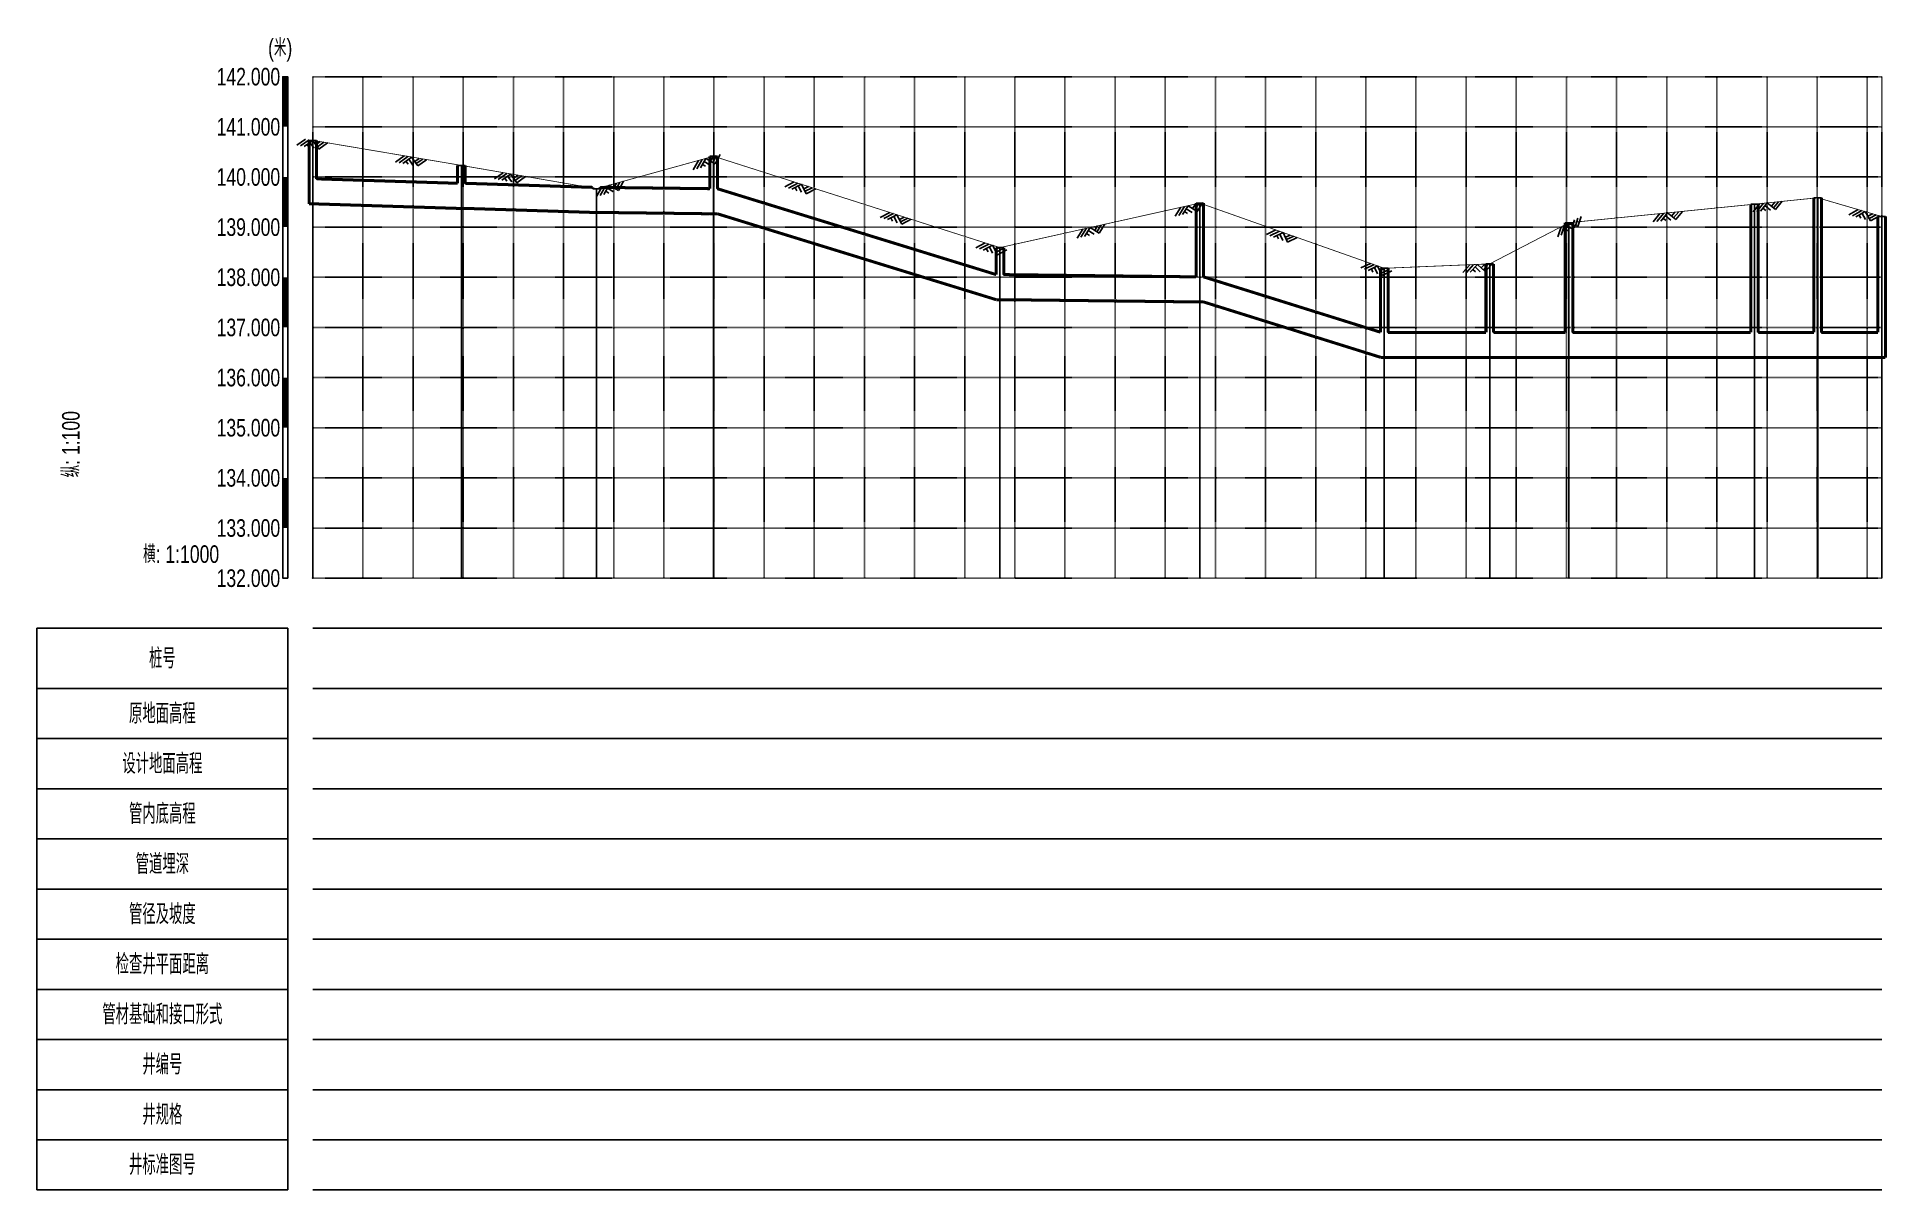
# Model space of a CAD drawing. Extents: x 529262 to 576451, y 2694391 to 2717535.
# Drawn here: x 572505.4 to 572874.3, y 2710494.6 to 2710724.5 of the extents above; entities that cross this region are included whole.
import ezdxf
from ezdxf.enums import TextEntityAlignment as Align

# ---------------------------------------------------------------- set-up
doc = ezdxf.new("R2010")
doc.units = 0
doc.linetypes.add('DOT', pattern=[6.35, 0, -6.35])
for name, color, linetype in [('总体标注', 7, 'Continuous'), ('纵断_分栏线', 5, 'Continuous'), ('纵断_地面线', 3, 'Continuous'), ('纵断_标注', 2, 'Continuous'), ('纵断_表头', 2, 'Continuous'), ('纵断_设计线', 1, 'Continuous'), ('纵断_高程网格', 8, 'DOT')]:
    doc.layers.add(name, color=color, linetype=linetype)
doc.layers.add('纵断污水井', color=7, linetype='Continuous', lineweight=60)
doc.layers.add('纵断污水管', color=224, linetype='Continuous', lineweight=60)
doc.styles.add('NCME', font='smsim.shx', dxfattribs={"width": 0.7, "bigfont": 'smfs.shx'})

msp = doc.modelspace()

# ---------------------------------------------------------------- texts
at = {"layer": '纵断_标注', "style": 'NCME', "width": 0.75}
msp.add_text('纵: 1:100', height=3.5, rotation=90, dxfattribs=at).set_placement((572510.42, 2710649.892), align=Align.TOP_RIGHT)
msp.add_text('横: 1:1000', height=3.5, dxfattribs=at).set_placement((572541.753, 2710618.559), align=Align.BOTTOM_RIGHT)
at = {"layer": '纵断_表头', "style": 'NCME', "width": 0.75}
msp.add_text('(米)', height=3.5, dxfattribs=at).set_placement((572553.92, 2710719.559), align=Align.BOTTOM_CENTER)
for s, p in [('142.000', (572553.92, 2710716.559)), ('141.000', (572553.92, 2710706.559)), ('140.000', (572553.92, 2710696.559)), ('139.000', (572553.92, 2710686.559)), ('138.000', (572553.92, 2710676.559)), ('137.000', (572553.92, 2710666.559)), ('136.000', (572553.92, 2710656.559)), ('135.000', (572553.92, 2710646.559)), ('134.000', (572553.92, 2710636.559)), ('133.000', (572553.92, 2710626.559)), ('132.000', (572553.92, 2710616.559))]:
    msp.add_text(s, height=3.5, dxfattribs=at).set_placement(p, align=Align.MIDDLE_RIGHT)

# ---------------------------------------------------------------- blocks, each defined once
blk = doc.blocks.new('污水5_zdbt')
at = {"color": 0, "linetype": 'ByBlock', "lineweight": -2}
for p, q in [((-50, 0), (0, 0)), ((-50, -112), (-50, 0)), ((0, -112), (0, 0)), ((-50, -12), (0, -12)), ((-50, -22), (0, -22)), ((-50, -32), (0, -32)), ((-50, -42), (0, -42)), ((-50, -52), (0, -52)), ((-50, -62), (0, -62)), ((-50, -72), (0, -72)), ((-50, -82), (0, -82)), ((-50, -92), (0, -92)), ((-50, -102), (0, -102)), ((-50, -112), (0, -112))]:
    blk.add_line(p, q, dxfattribs=at)
at = {"color": 0, "linetype": 'ByBlock', "lineweight": -2, "char_height": 4, "attachment_point": 5, "style": 'NCME'}
for s, insert in [('桩号', (-25, -6)), ('原地面高程', (-25, -17)), ('设计地面高程', (-25, -27)), ('管内底高程', (-25, -37)), ('管道埋深', (-25, -47)), ('管径及坡度', (-25, -57)), ('检查井平面距离', (-25, -67)), ('管材基础和接口形式', (-25, -77)), ('井编号', (-25, -87)), ('井规格', (-25, -97)), ('井标准图号', (-25, -107))]:
    blk.add_mtext(s, dxfattribs=dict(at, insert=insert))
blk = doc.blocks.new('VSDesignLineBlock')
at = {"color": 0, "linetype": 'Continuous'}
for p, q in [((-1.5, 0), (-3, -1.5)), ((-0.75, 0), (-2.25, -1.5)), ((0, 0), (-1.5, -1.5)), ((0, 0), (1.5, -1.5)), ((1.5, 0), (0.75, -0.75)), ((2.25, 0), (1.12, -1.12)), ((3, 0), (1.5, -1.5)), ((-0.98, -0.98), (-0.46, -1.5)), ((-0.5, -0.5), (0.5, -1.5))]:
    blk.add_line(p, q, dxfattribs=at)

# ---------------------------------------------------------------- linework, layer by layer
for points in [[(572559.67, 2710703.863), (572561.17, 2710703.863)], [(572639.6, 2710700.689), (572641.1, 2710700.689)], [(572589.295, 2710698.866), (572590.795, 2710698.866)], [(572616.259, 2710694.223), (572617.759, 2710694.223)], [(572736.553, 2710691.352), (572738.053, 2710691.352)], [(572847.183, 2710691.135), (572848.683, 2710691.135)], [(572859.776, 2710692.412), (572861.276, 2710692.412)], [(572810.182, 2710687.436), (572811.682, 2710687.436)], [(572872.548, 2710688.681), (572874.048, 2710688.681)], [(572696.7, 2710682.472), (572698.2, 2710682.472)], [(572773.352, 2710678.351), (572774.852, 2710678.351)], [(572794.38, 2710679.232), (572795.88, 2710679.232)]]:
    msp.add_lwpolyline(points)
for p in [(572561.17, 2710696.184), (572590.795, 2710695.296), (572617.759, 2710694.485), (572641.1, 2710694.221), (572698.2, 2710677.091), (572738.053, 2710676.641), (572774.852, 2710665.559), (572795.88, 2710665.559), (572811.682, 2710665.559), (572848.683, 2710665.559), (572861.276, 2710665.559)]:
    msp.add_point(p)
at = {"layer": '总体标注'}
msp.add_point((572560.42, 2710616.559), dxfattribs=at)
at = {"layer": '纵断_分栏线'}
for p, q in [((572560.42, 2710606.559), (572873.298, 2710606.559)), ((572560.42, 2710594.559), (572873.298, 2710594.559)), ((572560.42, 2710584.559), (572873.298, 2710584.559)), ((572560.42, 2710574.559), (572873.298, 2710574.559)), ((572560.42, 2710564.559), (572873.298, 2710564.559)), ((572560.42, 2710554.559), (572873.298, 2710554.559)), ((572560.42, 2710544.559), (572873.298, 2710544.559)), ((572560.42, 2710534.559), (572873.298, 2710534.559)), ((572560.42, 2710524.559), (572873.298, 2710524.559)), ((572560.42, 2710514.559), (572873.298, 2710514.559)), ((572560.42, 2710504.559), (572873.298, 2710504.559)), ((572560.42, 2710494.559), (572873.298, 2710494.559))]:
    msp.add_line(p, q, dxfattribs=at)
at = {"layer": '纵断_地面线', "const_width": 0.15}
msp.add_lwpolyline([(572560.42, 2710703.863), (572580.42, 2710700.489), (572590.045, 2710698.866), (572600.42, 2710697.079), (572617.009, 2710694.223), (572620.42, 2710695.168), (572640.35, 2710700.689), (572640.42, 2710700.666), (572660.42, 2710694.286), (572680.42, 2710687.905), (572697.45, 2710682.472), (572700.42, 2710683.134), (572720.42, 2710687.59), (572737.303, 2710691.352), (572740.42, 2710690.251), (572760.42, 2710683.185), (572774.102, 2710678.351), (572780.42, 2710678.616), (572795.13, 2710679.232), (572800.42, 2710681.979), (572810.932, 2710687.436), (572820.42, 2710688.385), (572840.42, 2710690.384), (572847.933, 2710691.135), (572860.42, 2710692.402), (572860.526, 2710692.412), (572873.298, 2710688.681)], dxfattribs=at)
at = {"layer": '纵断_标注'}
for p, q in [((572560.42, 2710703.863), (572560.42, 2710616.559)), ((572640.35, 2710700.689), (572640.35, 2710616.559)), ((572590.045, 2710698.866), (572590.045, 2710616.559)), ((572617.009, 2710694.223), (572617.009, 2710616.559)), ((572737.303, 2710691.352), (572737.303, 2710616.559)), ((572847.933, 2710691.135), (572847.933, 2710616.559)), ((572860.526, 2710692.412), (572860.526, 2710616.559)), ((572810.932, 2710687.436), (572810.932, 2710616.559)), ((572873.298, 2710688.681), (572873.298, 2710616.559)), ((572697.45, 2710682.472), (572697.45, 2710616.559)), ((572774.102, 2710678.351), (572774.102, 2710616.559)), ((572795.13, 2710679.232), (572795.13, 2710616.559))]:
    msp.add_line(p, q, dxfattribs=at)
for points in [[(572508.42, 2710616.559, 0, 0, 0), (572508.42, 2710641.892, 1, 0, 0), (572508.42, 2710649.892, 0, 0, 0)], [(572508.42, 2710616.559, 0, 0, 0), (572533.753, 2710616.559, 1, 0, 0), (572541.753, 2710616.559, 0, 0, 0)]]:
    msp.add_lwpolyline(points, format="xyseb", dxfattribs=at)
at = {"layer": '纵断_表头', "const_width": 1}
for points in [[(572554.92, 2710706.559), (572554.92, 2710716.559)], [(572554.92, 2710686.559), (572554.92, 2710696.559)], [(572554.92, 2710666.559), (572554.92, 2710676.559)], [(572554.92, 2710646.559), (572554.92, 2710656.559)], [(572554.92, 2710626.559), (572554.92, 2710636.559)]]:
    msp.add_lwpolyline(points, dxfattribs=at)
at = {"layer": '纵断_表头'}
msp.add_lwpolyline([(572555.42, 2710616.559), (572554.42, 2710616.559), (572554.42, 2710716.559), (572555.42, 2710716.559), (572555.42, 2710616.559)], dxfattribs=at)
at = {"layer": '纵断_设计线', "const_width": 0.15}
msp.add_lwpolyline([(572560.42, 2710703.863), (572580.42, 2710700.489), (572590.045, 2710698.866), (572600.42, 2710697.079), (572617.009, 2710694.223), (572620.42, 2710695.168), (572640.35, 2710700.689), (572640.42, 2710700.666), (572660.42, 2710694.286), (572680.42, 2710687.905), (572697.45, 2710682.472), (572700.42, 2710683.134), (572720.42, 2710687.59), (572737.303, 2710691.352), (572740.42, 2710690.251), (572760.42, 2710683.185), (572774.102, 2710678.351), (572780.42, 2710678.616), (572795.13, 2710679.232), (572800.42, 2710681.979), (572810.932, 2710687.436), (572820.42, 2710688.385), (572840.42, 2710690.384), (572847.933, 2710691.135), (572860.42, 2710692.402), (572860.526, 2710692.412), (572873.298, 2710688.681)], dxfattribs=at)
at = {"layer": '纵断_高程网格', "ltscale": 0.0001575}
for p, q in [((572560.42, 2710716.559), (572873.298, 2710716.559)), ((572560.42, 2710716.559), (572560.42, 2710616.559)), ((572570.42, 2710716.559), (572570.42, 2710616.559)), ((572580.42, 2710716.559), (572580.42, 2710616.559)), ((572590.42, 2710716.559), (572590.42, 2710616.559)), ((572600.42, 2710716.559), (572600.42, 2710616.559)), ((572610.42, 2710716.559), (572610.42, 2710616.559)), ((572620.42, 2710716.559), (572620.42, 2710616.559)), ((572630.42, 2710716.559), (572630.42, 2710616.559)), ((572640.42, 2710716.559), (572640.42, 2710616.559)), ((572650.42, 2710716.559), (572650.42, 2710616.559)), ((572660.42, 2710716.559), (572660.42, 2710616.559)), ((572670.42, 2710716.559), (572670.42, 2710616.559)), ((572680.42, 2710716.559), (572680.42, 2710616.559)), ((572690.42, 2710716.559), (572690.42, 2710616.559)), ((572700.42, 2710716.559), (572700.42, 2710616.559)), ((572710.42, 2710716.559), (572710.42, 2710616.559)), ((572720.42, 2710716.559), (572720.42, 2710616.559)), ((572730.42, 2710716.559), (572730.42, 2710616.559)), ((572740.42, 2710716.559), (572740.42, 2710616.559)), ((572750.42, 2710716.559), (572750.42, 2710616.559)), ((572760.42, 2710716.559), (572760.42, 2710616.559)), ((572770.42, 2710716.559), (572770.42, 2710616.559)), ((572780.42, 2710716.559), (572780.42, 2710616.559)), ((572790.42, 2710716.559), (572790.42, 2710616.559)), ((572800.42, 2710716.559), (572800.42, 2710616.559)), ((572810.42, 2710716.559), (572810.42, 2710616.559)), ((572820.42, 2710716.559), (572820.42, 2710616.559)), ((572830.42, 2710716.559), (572830.42, 2710616.559)), ((572840.42, 2710716.559), (572840.42, 2710616.559)), ((572850.42, 2710716.559), (572850.42, 2710616.559)), ((572860.42, 2710716.559), (572860.42, 2710616.559)), ((572870.42, 2710716.559), (572870.42, 2710616.559)), ((572873.298, 2710716.559), (572873.298, 2710616.559)), ((572560.42, 2710706.559), (572873.298, 2710706.559)), ((572560.42, 2710696.559), (572873.298, 2710696.559)), ((572560.42, 2710686.559), (572873.298, 2710686.559)), ((572560.42, 2710676.559), (572873.298, 2710676.559)), ((572560.42, 2710666.559), (572873.298, 2710666.559)), ((572560.42, 2710656.559), (572873.298, 2710656.559)), ((572560.42, 2710646.559), (572873.298, 2710646.559)), ((572560.42, 2710636.559), (572873.298, 2710636.559)), ((572560.42, 2710626.559), (572873.298, 2710626.559)), ((572560.42, 2710616.559), (572873.298, 2710616.559))]:
    msp.add_line(p, q, dxfattribs=at)
at = {"layer": '纵断污水井', "const_width": 0.6}
for points in [[(572559.67, 2710703.863), (572559.67, 2710691.184)], [(572561.17, 2710703.863), (572561.17, 2710696.184)], [(572639.6, 2710700.689), (572639.6, 2710694.221)], [(572641.1, 2710700.689), (572641.1, 2710694.221)], [(572589.295, 2710698.866), (572589.295, 2710695.296)], [(572590.795, 2710698.866), (572590.795, 2710695.296)], [(572616.259, 2710694.223), (572616.259, 2710694.487)], [(572617.759, 2710694.223), (572617.759, 2710694.485)], [(572559.67, 2710691.184), (572561.17, 2710691.184)], [(572589.295, 2710690.296), (572590.795, 2710690.296)], [(572616.259, 2710689.485), (572616.259, 2710689.487)], [(572616.259, 2710689.485), (572617.759, 2710689.485)], [(572639.6, 2710689.221), (572641.1, 2710689.221)], [(572736.553, 2710691.352), (572736.553, 2710676.641)], [(572738.053, 2710691.352), (572738.053, 2710676.641)], [(572847.183, 2710691.135), (572847.183, 2710665.559)], [(572848.683, 2710691.135), (572848.683, 2710665.559)], [(572859.776, 2710692.412), (572859.776, 2710665.559)], [(572861.276, 2710692.412), (572861.276, 2710665.559)], [(572810.182, 2710687.436), (572810.182, 2710665.559)], [(572811.682, 2710687.436), (572811.682, 2710665.559)], [(572872.548, 2710688.681), (572872.548, 2710665.559)], [(572874.048, 2710688.681), (572874.048, 2710660.559)], [(572696.7, 2710682.472), (572696.7, 2710677.091)], [(572698.2, 2710682.472), (572698.2, 2710677.091)], [(572773.352, 2710678.351), (572773.352, 2710665.601)], [(572774.852, 2710678.351), (572774.852, 2710665.559)], [(572794.38, 2710679.232), (572794.38, 2710665.559)], [(572795.88, 2710679.232), (572795.88, 2710665.559)], [(572696.7, 2710672.091), (572698.2, 2710672.091)], [(572736.553, 2710671.641), (572738.053, 2710671.641)], [(572773.352, 2710660.559), (572773.352, 2710660.601)], [(572773.352, 2710660.559), (572774.852, 2710660.559)], [(572794.38, 2710660.559), (572795.88, 2710660.559)], [(572810.182, 2710660.559), (572811.682, 2710660.559)], [(572847.183, 2710660.559), (572848.683, 2710660.559)], [(572859.776, 2710660.559), (572861.276, 2710660.559)], [(572872.548, 2710660.559), (572874.048, 2710660.559)]]:
    msp.add_lwpolyline(points, dxfattribs=at)
at = {"layer": '纵断污水管', "const_width": 0.6}
for points in [[(572561.17, 2710696.184), (572589.295, 2710695.296)], [(572590.795, 2710695.296), (572616.259, 2710694.487)], [(572617.759, 2710694.485), (572639.6, 2710694.221)], [(572641.1, 2710694.221), (572696.7, 2710677.091)], [(572561.17, 2710691.184), (572589.295, 2710690.296)], [(572590.795, 2710690.296), (572616.259, 2710689.487)], [(572617.759, 2710689.485), (572639.6, 2710689.221)], [(572641.1, 2710689.221), (572696.7, 2710672.091)], [(572698.2, 2710677.091), (572736.553, 2710676.641)], [(572738.053, 2710676.641), (572773.352, 2710665.601)], [(572698.2, 2710672.091), (572736.553, 2710671.641)], [(572738.053, 2710671.641), (572773.352, 2710660.601)], [(572774.852, 2710665.559), (572794.38, 2710665.559)], [(572795.88, 2710665.559), (572810.182, 2710665.559)], [(572811.682, 2710665.559), (572847.183, 2710665.559)], [(572848.683, 2710665.559), (572859.776, 2710665.559)], [(572861.276, 2710665.559), (572872.548, 2710665.559)], [(572774.852, 2710660.559), (572794.38, 2710660.559)], [(572795.88, 2710660.559), (572810.182, 2710660.559)], [(572811.682, 2710660.559), (572847.183, 2710660.559)], [(572848.683, 2710660.559), (572859.776, 2710660.559)], [(572861.276, 2710660.559), (572872.548, 2710660.559)]]:
    msp.add_lwpolyline(points, dxfattribs=at)

# ---------------------------------------------------------------- block references
at = {"layer": '纵断_标注'}
for p, rotation in [((572560.42, 2710703.863), 350.3325503612252), ((572580.136, 2710700.504), 350.3325503612252), ((572638.785, 2710700.255), 15.48396527539869), ((572599.852, 2710697.145), 350.3325503612252), ((572619.511, 2710694.916), 15.48396527539869), ((572657.857, 2710695.104), 342.3053536901409), ((572676.91, 2710689.025), 342.3053536901409), ((572734.97, 2710690.833), 12.56213072290579), ((572830.564, 2710689.406), 5.729789898460458), ((572850.464, 2710691.403), 5.729789898460458), ((572870.017, 2710689.64), 343.7153820011907), ((572715.449, 2710686.483), 12.56213072290579), ((572753.907, 2710685.486), 340.5412343399599), ((572810.693, 2710687.312), 27.43780445560447), ((572695.964, 2710682.946), 342.3053536901409), ((572772.765, 2710678.823), 340.5412343399599), ((572792.667, 2710679.129), 2.399775136581401)]:
    msp.add_blockref('VSDesignLineBlock', p, dxfattribs=dict(at, rotation=rotation))
at = {"layer": '纵断_表头'}
msp.add_blockref('污水5_zdbt', (572555.42, 2710606.559), dxfattribs=at)

msp.set_redraw_order([(e.dxf.handle, doc.entitydb.next_handle()) for e in msp.query("TEXT MTEXT ATTDEF DIMENSION ARC_DIMENSION")])  # texts and dimensions are drawn at this point

doc.saveas('drawing.dxf')
